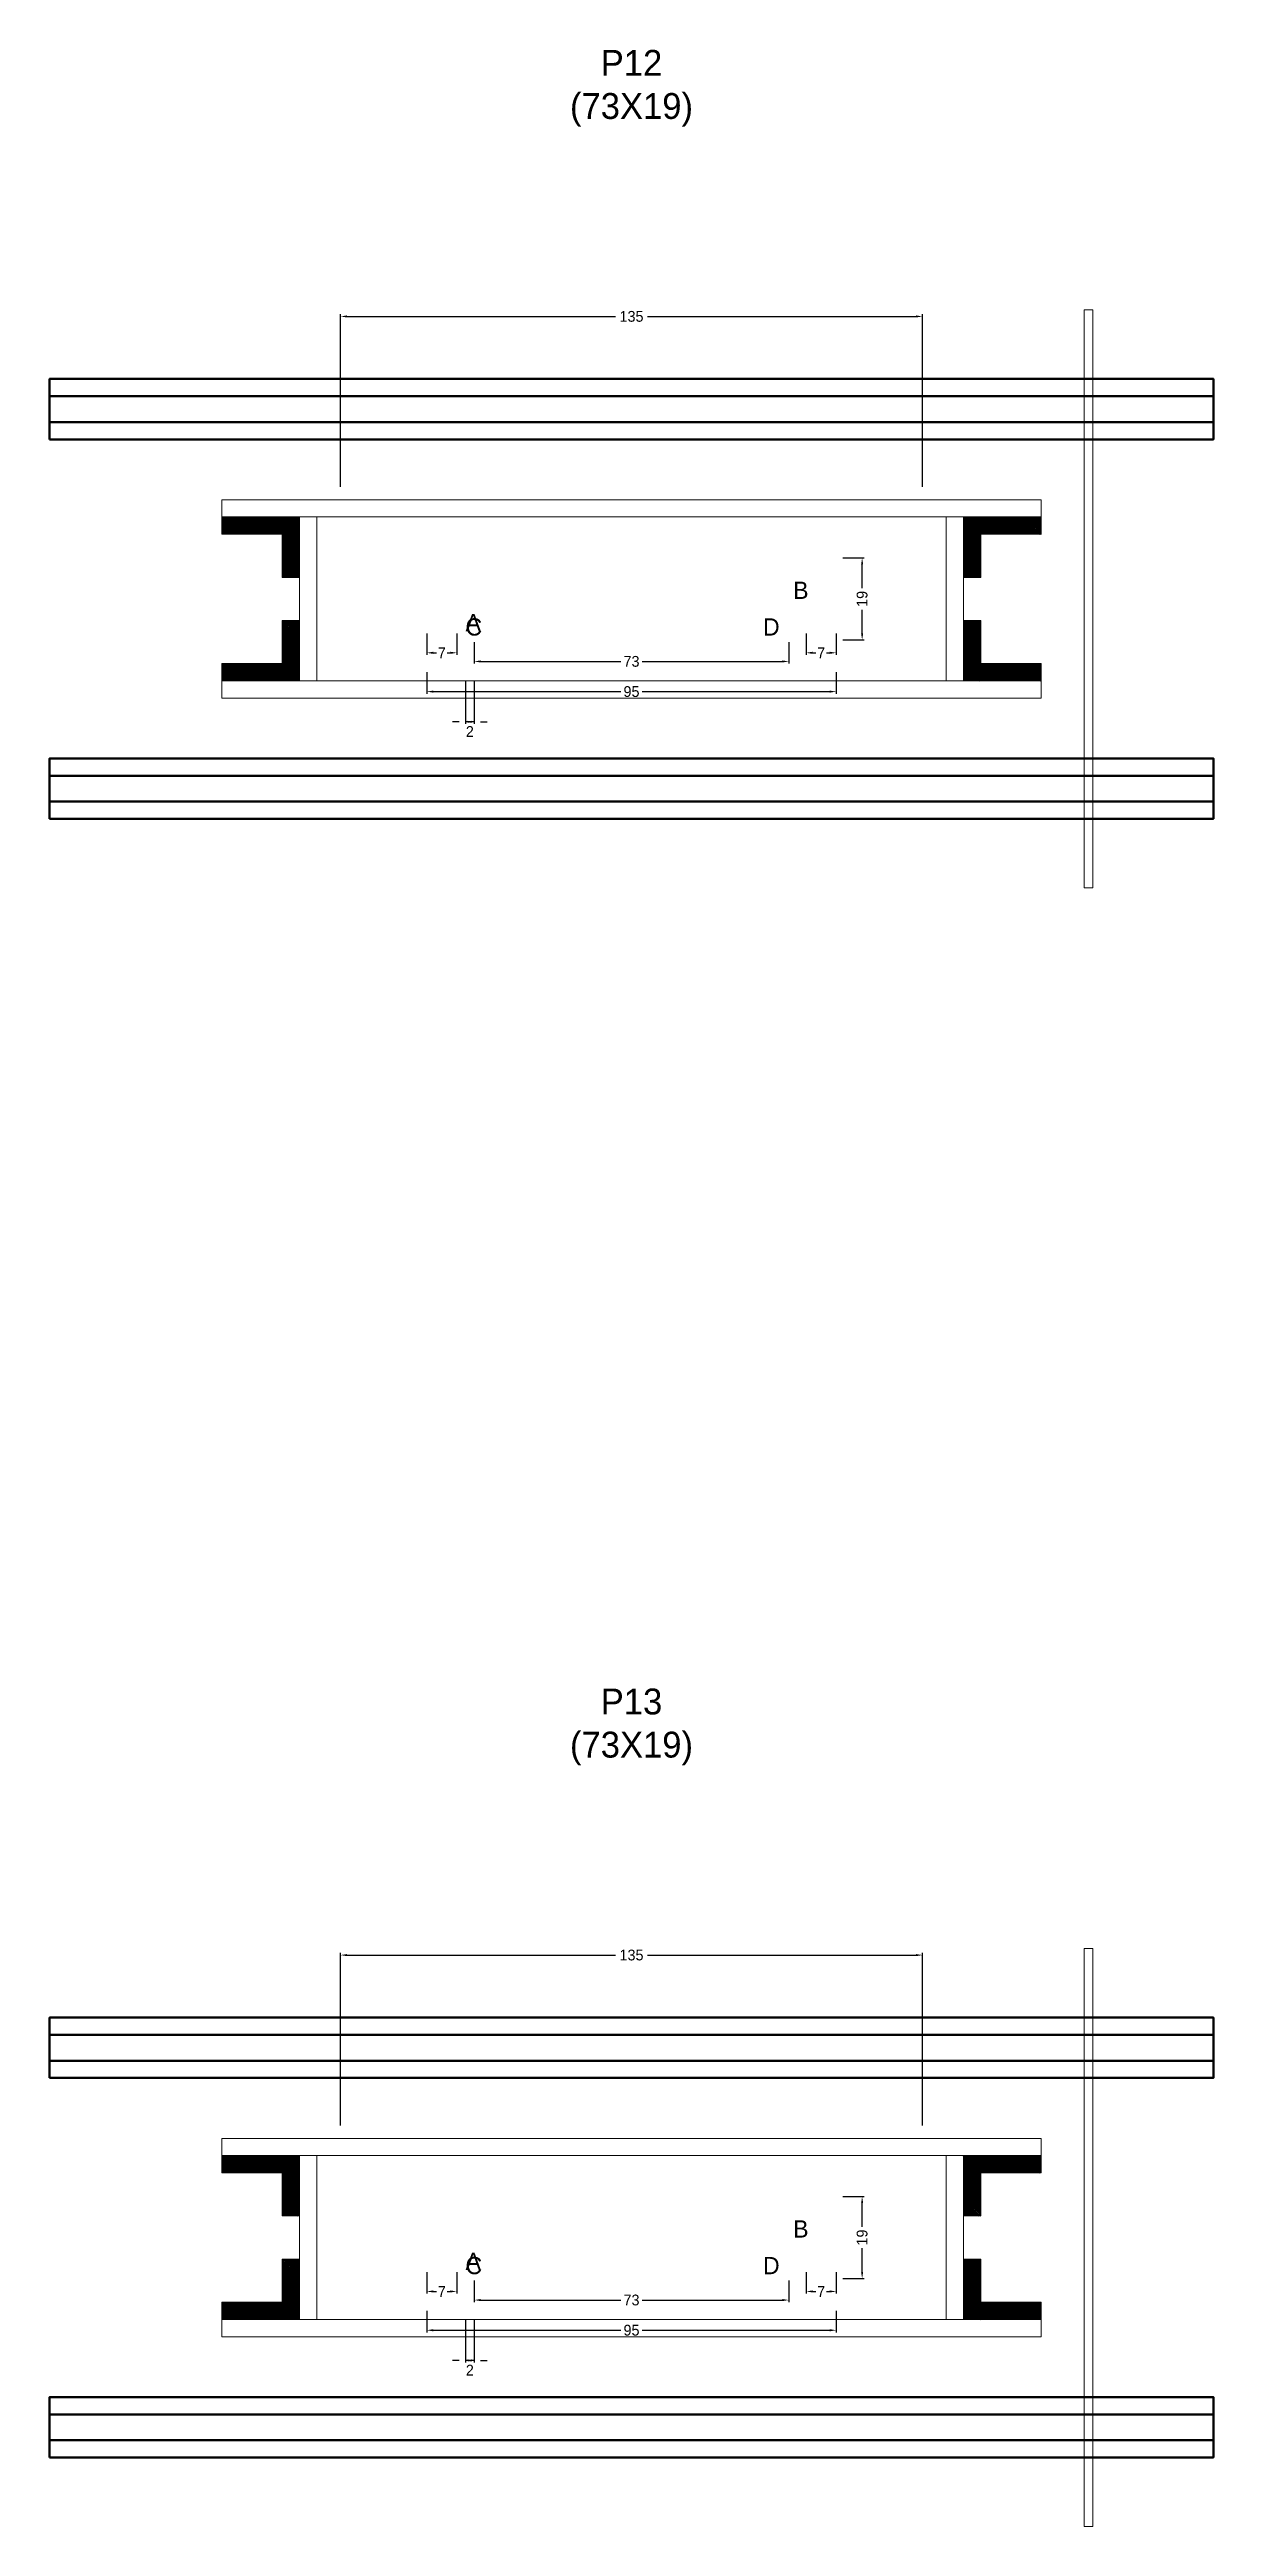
# Model space of a CAD drawing. Header units: centimetres. Extents: x -7000 to 4307, y -13306 to 295.
# Drawn here: x -135 to 135, y -4487 to -3913 of the extents above; entities that cross this region are included whole.
import ezdxf

# ---------------------------------------------------------------- set-up
doc = ezdxf.new("R2010")
doc.units = ezdxf.units.CM
for name, color, linetype in [('COTA', 241, 'Continuous'), ('GRAVATA', 224, 'Continuous'), ('Hachura', 251, 'Continuous'), ('NOMENCLATURA', 7, 'Continuous'), ('SARRAFO', 251, 'Continuous')]:
    doc.layers.add(name, color=color, linetype=linetype)
doc.dimstyles.new('cotax2', dxfattribs={"dimtxt": 2.5, "dimasz": 1.5, "dimexe": 0.5, "dimexo": 0.5, "dimgap": 0.5, "dimtad": 1, "dimcen": 2.5, "dimazin": 3, "dimtfac": 1, "dimtmove": 0, "dimatfit": 3})

msp = doc.modelspace()

# ---------------------------------------------------------------- texts
at = {"layer": 'NOMENCLATURA'}
for s, p in [('B', (37.5, -4040)), ('A', (-38.5, -4047.5)), ('C', (-38.5, -4048.5)), ('D', (30.5, -4048.5)), ('B', (37.5, -4420)), ('A', (-38.5, -4427.5)), ('C', (-38.5, -4428.5)), ('D', (30.5, -4428.5))]:
    msp.add_text(s, height=4, dxfattribs=at).set_placement(p)
at = {"layer": 'NOMENCLATURA', "char_height": 6, "attachment_point": 8}
for s, insert in [('P12\\P(73X19)', (0, -3930.5)), ('P13\\P(73X19)', (0, -4310.5))]:
    msp.add_mtext(s, dxfattribs=dict(at, insert=insert))

# ---------------------------------------------------------------- blocks, each defined once
blk = doc.blocks.new('_CLOSEDFILLED')
at = {"color": 0, "linetype": 'BYBLOCK'}
blk.add_solid([(-1, 0.16), (0, 0), (-1, -0.16)], dxfattribs=at)
blk = doc.blocks.new('*D422')
for p, q in [((-47.5, -4437), (-47.5, -4442)), ((47.5, -4437), (47.5, -4442)), ((-46, -4441.5), (-2.5, -4441.5)), ((2.5, -4441.5), (46, -4441.5))]:
    blk.add_line(p, q)
at = {"layer": 'Defpoints'}
for p in [(-47.5, -4436.5), (47.5, -4436.5), (-47.5, -4441.5)]:
    blk.add_point(p, dxfattribs=at)
at = {"layer": 'COTA', "xscale": 1.5, "yscale": 1.5, "rotation": 180}
blk.add_blockref('_CLOSEDFILLED', (-47.5, -4441.5), dxfattribs=at)
at = {"layer": 'COTA', "xscale": 1.5, "yscale": 1.5}
blk.add_blockref('_CLOSEDFILLED', (47.5, -4441.5), dxfattribs=at)
at = {"layer": 'COTA', "insert": (0, -4441.5), "char_height": 2.5, "attachment_point": 5}
blk.add_mtext('95', dxfattribs=at)
blk = doc.blocks.new('*D423')
for p, q in [((-36.5, -4430), (-36.5, -4435)), ((36.5, -4430), (36.5, -4435)), ((-35, -4434.5), (-2.5, -4434.5)), ((2.5, -4434.5), (35, -4434.5))]:
    blk.add_line(p, q)
at = {"layer": 'Defpoints'}
for p in [(-36.5, -4429.5), (36.5, -4429.5), (-36.5, -4434.5)]:
    blk.add_point(p, dxfattribs=at)
at = {"layer": 'COTA', "xscale": 1.5, "yscale": 1.5, "rotation": 180}
blk.add_blockref('_CLOSEDFILLED', (-36.5, -4434.5), dxfattribs=at)
at = {"layer": 'COTA', "xscale": 1.5, "yscale": 1.5}
blk.add_blockref('_CLOSEDFILLED', (36.5, -4434.5), dxfattribs=at)
at = {"layer": 'COTA', "insert": (0, -4434.5), "char_height": 2.5, "attachment_point": 5}
blk.add_mtext('73', dxfattribs=at)
blk = doc.blocks.new('*D424')
for p, q in [((49, -4410.5), (54, -4410.5)), ((53.5, -4417.5), (53.5, -4412)), ((53.5, -4428), (53.5, -4422.5)), ((49, -4429.5), (54, -4429.5))]:
    blk.add_line(p, q)
at = {"layer": 'Defpoints'}
for p in [(48.5, -4410.5), (48.5, -4429.5), (53.5, -4429.5)]:
    blk.add_point(p, dxfattribs=at)
at = {"layer": 'COTA', "xscale": 1.5, "yscale": 1.5}
for p, rotation in [((53.5, -4410.5), 90), ((53.5, -4429.5), 270)]:
    blk.add_blockref('_CLOSEDFILLED', p, dxfattribs=dict(at, rotation=rotation))
at = {"layer": 'COTA', "insert": (53.5, -4420), "char_height": 2.5, "attachment_point": 5, "rotation": 90}
blk.add_mtext('19', dxfattribs=at)
blk = doc.blocks.new('*D425')
for p, q in [((-47.5, -4428), (-47.5, -4433)), ((-40.5, -4428), (-40.5, -4433)), ((-46, -4432.5), (-45.25, -4432.5)), ((-42.75, -4432.5), (-42, -4432.5))]:
    blk.add_line(p, q)
at = {"layer": 'Defpoints'}
for p in [(-47.5, -4427.5), (-40.5, -4427.5), (-47.5, -4432.5)]:
    blk.add_point(p, dxfattribs=at)
at = {"layer": 'COTA', "xscale": 1.5, "yscale": 1.5, "rotation": 180}
blk.add_blockref('_CLOSEDFILLED', (-47.5, -4432.5), dxfattribs=at)
at = {"layer": 'COTA', "xscale": 1.5, "yscale": 1.5}
blk.add_blockref('_CLOSEDFILLED', (-40.5, -4432.5), dxfattribs=at)
at = {"layer": 'COTA', "insert": (-44, -4432.5), "char_height": 2.5, "attachment_point": 5}
blk.add_mtext('7', dxfattribs=at)
blk = doc.blocks.new('*D426')
for p, q in [((40.5, -4428), (40.5, -4433)), ((47.5, -4428), (47.5, -4433)), ((42, -4432.5), (42.75, -4432.5)), ((45.25, -4432.5), (46, -4432.5))]:
    blk.add_line(p, q)
at = {"layer": 'Defpoints'}
for p in [(40.5, -4427.5), (47.5, -4427.5), (40.5, -4432.5)]:
    blk.add_point(p, dxfattribs=at)
at = {"layer": 'COTA', "xscale": 1.5, "yscale": 1.5, "rotation": 180}
blk.add_blockref('_CLOSEDFILLED', (40.5, -4432.5), dxfattribs=at)
at = {"layer": 'COTA', "xscale": 1.5, "yscale": 1.5}
blk.add_blockref('_CLOSEDFILLED', (47.5, -4432.5), dxfattribs=at)
at = {"layer": 'COTA', "insert": (44, -4432.5), "char_height": 2.5, "attachment_point": 5}
blk.add_mtext('7', dxfattribs=at)
blk = doc.blocks.new('*D427')
for p, q in [((-67.5, -4394), (-67.5, -4354)), ((-66, -4354.5), (-3.75, -4354.5)), ((3.75, -4354.5), (66, -4354.5)), ((67.5, -4394), (67.5, -4354))]:
    blk.add_line(p, q)
at = {"layer": 'Defpoints'}
for p in [(-67.5, -4354.5), (-67.5, -4394.5), (67.5, -4394.5)]:
    blk.add_point(p, dxfattribs=at)
at = {"layer": 'COTA', "xscale": 1.5, "yscale": 1.5, "rotation": 180}
blk.add_blockref('_CLOSEDFILLED', (-67.5, -4354.5), dxfattribs=at)
at = {"layer": 'COTA', "xscale": 1.5, "yscale": 1.5}
blk.add_blockref('_CLOSEDFILLED', (67.5, -4354.5), dxfattribs=at)
at = {"layer": 'COTA', "insert": (0, -4354.5), "char_height": 2.5, "attachment_point": 5}
blk.add_mtext('135', dxfattribs=at)
blk = doc.blocks.new('*D388')
for p, q in [((-47.5, -4057), (-47.5, -4062)), ((47.5, -4057), (47.5, -4062)), ((-46, -4061.5), (-2.5, -4061.5)), ((2.5, -4061.5), (46, -4061.5))]:
    blk.add_line(p, q)
at = {"layer": 'Defpoints'}
for p in [(-47.5, -4056.5), (47.5, -4056.5), (-47.5, -4061.5)]:
    blk.add_point(p, dxfattribs=at)
at = {"layer": 'COTA', "xscale": 1.5, "yscale": 1.5, "rotation": 180}
blk.add_blockref('_CLOSEDFILLED', (-47.5, -4061.5), dxfattribs=at)
at = {"layer": 'COTA', "xscale": 1.5, "yscale": 1.5}
blk.add_blockref('_CLOSEDFILLED', (47.5, -4061.5), dxfattribs=at)
at = {"layer": 'COTA', "insert": (0, -4061.5), "char_height": 2.5, "attachment_point": 5}
blk.add_mtext('95', dxfattribs=at)
blk = doc.blocks.new('*D389')
for p, q in [((-36.5, -4050), (-36.5, -4055)), ((-35, -4054.5), (-2.5, -4054.5)), ((2.5, -4054.5), (35, -4054.5)), ((36.5, -4050), (36.5, -4055))]:
    blk.add_line(p, q)
at = {"layer": 'Defpoints'}
for p in [(-36.5, -4049.5), (-36.5, -4054.5), (36.5, -4049.5)]:
    blk.add_point(p, dxfattribs=at)
at = {"layer": 'COTA', "xscale": 1.5, "yscale": 1.5, "rotation": 180}
blk.add_blockref('_CLOSEDFILLED', (-36.5, -4054.5), dxfattribs=at)
at = {"layer": 'COTA', "xscale": 1.5, "yscale": 1.5}
blk.add_blockref('_CLOSEDFILLED', (36.5, -4054.5), dxfattribs=at)
at = {"layer": 'COTA', "insert": (0, -4054.5), "char_height": 2.5, "attachment_point": 5}
blk.add_mtext('73', dxfattribs=at)
blk = doc.blocks.new('*D390')
for p, q in [((49, -4030.5), (54, -4030.5)), ((53.5, -4037.5), (53.5, -4032)), ((53.5, -4048), (53.5, -4042.5)), ((49, -4049.5), (54, -4049.5))]:
    blk.add_line(p, q)
at = {"layer": 'Defpoints'}
for p in [(48.5, -4030.5), (48.5, -4049.5), (53.5, -4049.5)]:
    blk.add_point(p, dxfattribs=at)
at = {"layer": 'COTA', "xscale": 1.5, "yscale": 1.5}
for p, rotation in [((53.5, -4030.5), 90), ((53.5, -4049.5), 270)]:
    blk.add_blockref('_CLOSEDFILLED', p, dxfattribs=dict(at, rotation=rotation))
at = {"layer": 'COTA', "insert": (53.5, -4040), "char_height": 2.5, "attachment_point": 5, "rotation": 90}
blk.add_mtext('19', dxfattribs=at)
blk = doc.blocks.new('*D391')
for p, q in [((-47.5, -4048), (-47.5, -4053)), ((-40.5, -4048), (-40.5, -4053)), ((-46, -4052.5), (-45.25, -4052.5)), ((-42.75, -4052.5), (-42, -4052.5))]:
    blk.add_line(p, q)
at = {"layer": 'Defpoints'}
for p in [(-47.5, -4047.5), (-40.5, -4047.5), (-47.5, -4052.5)]:
    blk.add_point(p, dxfattribs=at)
at = {"layer": 'COTA', "xscale": 1.5, "yscale": 1.5, "rotation": 180}
blk.add_blockref('_CLOSEDFILLED', (-47.5, -4052.5), dxfattribs=at)
at = {"layer": 'COTA', "xscale": 1.5, "yscale": 1.5}
blk.add_blockref('_CLOSEDFILLED', (-40.5, -4052.5), dxfattribs=at)
at = {"layer": 'COTA', "insert": (-44, -4052.5), "char_height": 2.5, "attachment_point": 5}
blk.add_mtext('7', dxfattribs=at)
blk = doc.blocks.new('*D392')
for p, q in [((40.5, -4048), (40.5, -4053)), ((47.5, -4048), (47.5, -4053)), ((42, -4052.5), (42.75, -4052.5)), ((45.25, -4052.5), (46, -4052.5))]:
    blk.add_line(p, q)
at = {"layer": 'Defpoints'}
for p in [(40.5, -4047.5), (47.5, -4047.5), (40.5, -4052.5)]:
    blk.add_point(p, dxfattribs=at)
at = {"layer": 'COTA', "xscale": 1.5, "yscale": 1.5, "rotation": 180}
blk.add_blockref('_CLOSEDFILLED', (40.5, -4052.5), dxfattribs=at)
at = {"layer": 'COTA', "xscale": 1.5, "yscale": 1.5}
blk.add_blockref('_CLOSEDFILLED', (47.5, -4052.5), dxfattribs=at)
at = {"layer": 'COTA', "insert": (44, -4052.5), "char_height": 2.5, "attachment_point": 5}
blk.add_mtext('7', dxfattribs=at)
blk = doc.blocks.new('*D393')
for p, q in [((-67.5, -4014), (-67.5, -3974)), ((-66, -3974.5), (-3.75, -3974.5)), ((3.75, -3974.5), (66, -3974.5)), ((67.5, -4014), (67.5, -3974))]:
    blk.add_line(p, q)
at = {"layer": 'Defpoints'}
for p in [(-67.5, -3974.5), (-67.5, -4014.5), (67.5, -4014.5)]:
    blk.add_point(p, dxfattribs=at)
at = {"layer": 'COTA', "xscale": 1.5, "yscale": 1.5, "rotation": 180}
blk.add_blockref('_CLOSEDFILLED', (-67.5, -3974.5), dxfattribs=at)
at = {"layer": 'COTA', "xscale": 1.5, "yscale": 1.5}
blk.add_blockref('_CLOSEDFILLED', (67.5, -3974.5), dxfattribs=at)
at = {"layer": 'COTA', "insert": (0, -3974.5), "char_height": 2.5, "attachment_point": 5}
blk.add_mtext('135', dxfattribs=at)

# ---------------------------------------------------------------- dimensions: what is measured, and where the dimension line sits
at = {"layer": 'COTA'}
for base, p1, p2, picture, middle in [((-67.5, -3974.5), (-67.5, -4014.5), (67.5, -4014.5), '*D393', (0, -3974.5)), ((-47.5, -4052.5), (-47.5, -4047.5), (-40.5, -4047.5), '*D391', (-44, -4052.5)), ((40.5, -4052.5), (40.5, -4047.5), (47.5, -4047.5), '*D392', (44, -4052.5)), ((-36.5, -4054.5), (-36.5, -4049.5), (36.5, -4049.5), '*D389', (0, -4054.5)), ((-47.5, -4061.5), (-47.5, -4056.5), (47.5, -4056.5), '*D388', (0, -4061.5)), ((-67.5, -4354.5), (-67.5, -4394.5), (67.5, -4394.5), '*D427', (0, -4354.5)), ((-47.5, -4432.5), (-47.5, -4427.5), (-40.5, -4427.5), '*D425', (-44, -4432.5)), ((40.5, -4432.5), (40.5, -4427.5), (47.5, -4427.5), '*D426', (44, -4432.5)), ((-36.5, -4434.5), (-36.5, -4429.5), (36.5, -4429.5), '*D423', (0, -4434.5)), ((-47.5, -4441.5), (-47.5, -4436.5), (47.5, -4436.5), '*D422', (0, -4441.5))]:
    dim = msp.add_linear_dim(base=base, p1=p1, p2=p2, dimstyle='cotax2', dxfattribs=at)
    dim.commit()
    dim.dimension.update_dxf_attribs({"geometry": picture, "text_midpoint": middle})
for base, p1, p2, picture, middle in [((53.5, -4049.5), (48.5, -4049.5), (48.5, -4030.5), '*D390', (53.5, -4040)), ((53.5, -4429.5), (48.5, -4429.5), (48.5, -4410.5), '*D424', (53.5, -4420))]:
    dim = msp.add_linear_dim(base=base, p1=p1, p2=p2, angle=90, dimstyle='cotax2', dxfattribs=at)
    dim.commit()
    dim.dimension.update_dxf_attribs({"geometry": picture, "text_midpoint": middle})
for base, p1, p2 in [((-36.5, -4068.5), (-36.5, -4058.5), (-38.5, -4058.5)), ((-36.5, -4448.5), (-36.5, -4438.5), (-38.5, -4438.5))]:
    msp.add_linear_dim(base=base, p1=p1, p2=p2, dimstyle='cotax2', dxfattribs=at).render()

# ---------------------------------------------------------------- hatches: boundary and pattern name
at = {"layer": 'SARRAFO'}
h = msp.add_hatch(dxfattribs=at)
h.set_pattern_fill('SOLID', scale=2)
h.paths.add_polyline_path([(-95, -4025), (-81, -4025), (-81, -4021), (-95, -4021)])
h = msp.add_hatch(dxfattribs=at)
h.set_pattern_fill('SOLID', scale=2)
h.paths.add_polyline_path([(-81, -4035), (-77, -4035), (-77, -4021), (-81, -4021)])
h = msp.add_hatch(dxfattribs=at)
h.set_pattern_fill('SOLID', scale=2)
h.paths.add_polyline_path([(77, -4035), (81, -4035), (81, -4021), (77, -4021)])
h = msp.add_hatch(dxfattribs=at)
h.set_pattern_fill('SOLID', scale=2)
h.paths.add_polyline_path([(81, -4025), (95, -4025), (95, -4021), (81, -4021)])
h = msp.add_hatch(dxfattribs=at)
h.set_pattern_fill('SOLID', scale=2)
h.paths.add_polyline_path([(-81, -4059), (-77, -4059), (-77, -4045), (-81, -4045)])
h = msp.add_hatch(dxfattribs=at)
h.set_pattern_fill('SOLID', scale=2)
h.paths.add_polyline_path([(77, -4059), (81, -4059), (81, -4045), (77, -4045)])
h = msp.add_hatch(dxfattribs=at)
h.set_pattern_fill('SOLID', scale=2)
h.paths.add_polyline_path([(-95, -4059), (-81, -4059), (-81, -4055), (-95, -4055)])
h = msp.add_hatch(dxfattribs=at)
h.set_pattern_fill('SOLID', scale=2)
h.paths.add_polyline_path([(81, -4059), (95, -4059), (95, -4055), (81, -4055)])
h = msp.add_hatch(dxfattribs=at)
h.set_pattern_fill('SOLID', scale=2)
h.paths.add_polyline_path([(-95, -4405), (-81, -4405), (-81, -4401), (-95, -4401)])
h = msp.add_hatch(dxfattribs=at)
h.set_pattern_fill('SOLID', scale=2)
h.paths.add_polyline_path([(-81, -4415), (-77, -4415), (-77, -4401), (-81, -4401)])
h = msp.add_hatch(dxfattribs=at)
h.set_pattern_fill('SOLID', scale=2)
h.paths.add_polyline_path([(77, -4415), (81, -4415), (81, -4401), (77, -4401)])
h = msp.add_hatch(dxfattribs=at)
h.set_pattern_fill('SOLID', scale=2)
h.paths.add_polyline_path([(81, -4405), (95, -4405), (95, -4401), (81, -4401)])
h = msp.add_hatch(dxfattribs=at)
h.set_pattern_fill('SOLID', scale=2)
h.paths.add_polyline_path([(-81, -4439), (-77, -4439), (-77, -4425), (-81, -4425)])
h = msp.add_hatch(dxfattribs=at)
h.set_pattern_fill('SOLID', scale=2)
h.paths.add_polyline_path([(77, -4439), (81, -4439), (81, -4425), (77, -4425)])
h = msp.add_hatch(dxfattribs=at)
h.set_pattern_fill('SOLID', scale=2)
h.paths.add_polyline_path([(-95, -4439), (-81, -4439), (-81, -4435), (-95, -4435)])
h = msp.add_hatch(dxfattribs=at)
h.set_pattern_fill('SOLID', scale=2)
h.paths.add_polyline_path([(81, -4439), (95, -4439), (95, -4435), (81, -4435)])

# ---------------------------------------------------------------- linework, layer by layer
at = {"layer": 'GRAVATA', "lineweight": 50}
for points in [[(-135, -4003), (135, -4003), (135, -3989), (-135, -3989)], [(-135, -3999), (135, -3999), (135, -3993), (-135, -3993)], [(-135, -4091), (135, -4091), (135, -4077), (-135, -4077)], [(-135, -4087), (135, -4087), (135, -4081), (-135, -4081)], [(-135, -4383), (135, -4383), (135, -4369), (-135, -4369)], [(-135, -4379), (135, -4379), (135, -4373), (-135, -4373)], [(-135, -4471), (135, -4471), (135, -4457), (-135, -4457)], [(-135, -4467), (135, -4467), (135, -4461), (-135, -4461)]]:
    msp.add_lwpolyline(points, close=True, dxfattribs=at)
at = {"layer": 'Hachura', "lineweight": 13}
for points in [[(105, -4107), (107, -4107), (107, -3973), (105, -3973)], [(105, -4487), (107, -4487), (107, -4353), (105, -4353)]]:
    msp.add_lwpolyline(points, close=True, dxfattribs=at)
at = {"layer": 'Hachura', "lineweight": 18}
for points in [[(-95, -4021), (95, -4021), (95, -4017), (-95, -4017)], [(-77, -4059), (-73, -4059), (-73, -4021), (-77, -4021)], [(73, -4059), (77, -4059), (77, -4021), (73, -4021)], [(-95, -4063), (95, -4063), (95, -4059), (-95, -4059)], [(-95, -4401), (95, -4401), (95, -4397), (-95, -4397)], [(-77, -4439), (-73, -4439), (-73, -4401), (-77, -4401)], [(73, -4439), (77, -4439), (77, -4401), (73, -4401)], [(-95, -4443), (95, -4443), (95, -4439), (-95, -4439)]]:
    msp.add_lwpolyline(points, close=True, dxfattribs=at)
at = {"layer": 'SARRAFO', "lineweight": 13}
for points in [[(-95, -4025), (-81, -4025), (-81, -4021), (-95, -4021)], [(-81, -4035), (-77, -4035), (-77, -4021), (-81, -4021)], [(77, -4035), (81, -4035), (81, -4021), (77, -4021)], [(81, -4025), (95, -4025), (95, -4021), (81, -4021)], [(-81, -4059), (-77, -4059), (-77, -4045), (-81, -4045)], [(77, -4059), (81, -4059), (81, -4045), (77, -4045)], [(-95, -4059), (-81, -4059), (-81, -4055), (-95, -4055)], [(81, -4059), (95, -4059), (95, -4055), (81, -4055)], [(-95, -4405), (-81, -4405), (-81, -4401), (-95, -4401)], [(-81, -4415), (-77, -4415), (-77, -4401), (-81, -4401)], [(77, -4415), (81, -4415), (81, -4401), (77, -4401)], [(81, -4405), (95, -4405), (95, -4401), (81, -4401)], [(-81, -4439), (-77, -4439), (-77, -4425), (-81, -4425)], [(77, -4439), (81, -4439), (81, -4425), (77, -4425)], [(-95, -4439), (-81, -4439), (-81, -4435), (-95, -4435)], [(81, -4439), (95, -4439), (95, -4435), (81, -4435)]]:
    msp.add_lwpolyline(points, close=True, dxfattribs=at)

msp.set_redraw_order([(e.dxf.handle, doc.entitydb.next_handle()) for e in msp.query("TEXT MTEXT ATTDEF DIMENSION ARC_DIMENSION")])  # texts and dimensions are drawn at this point

doc.saveas('drawing.dxf')
